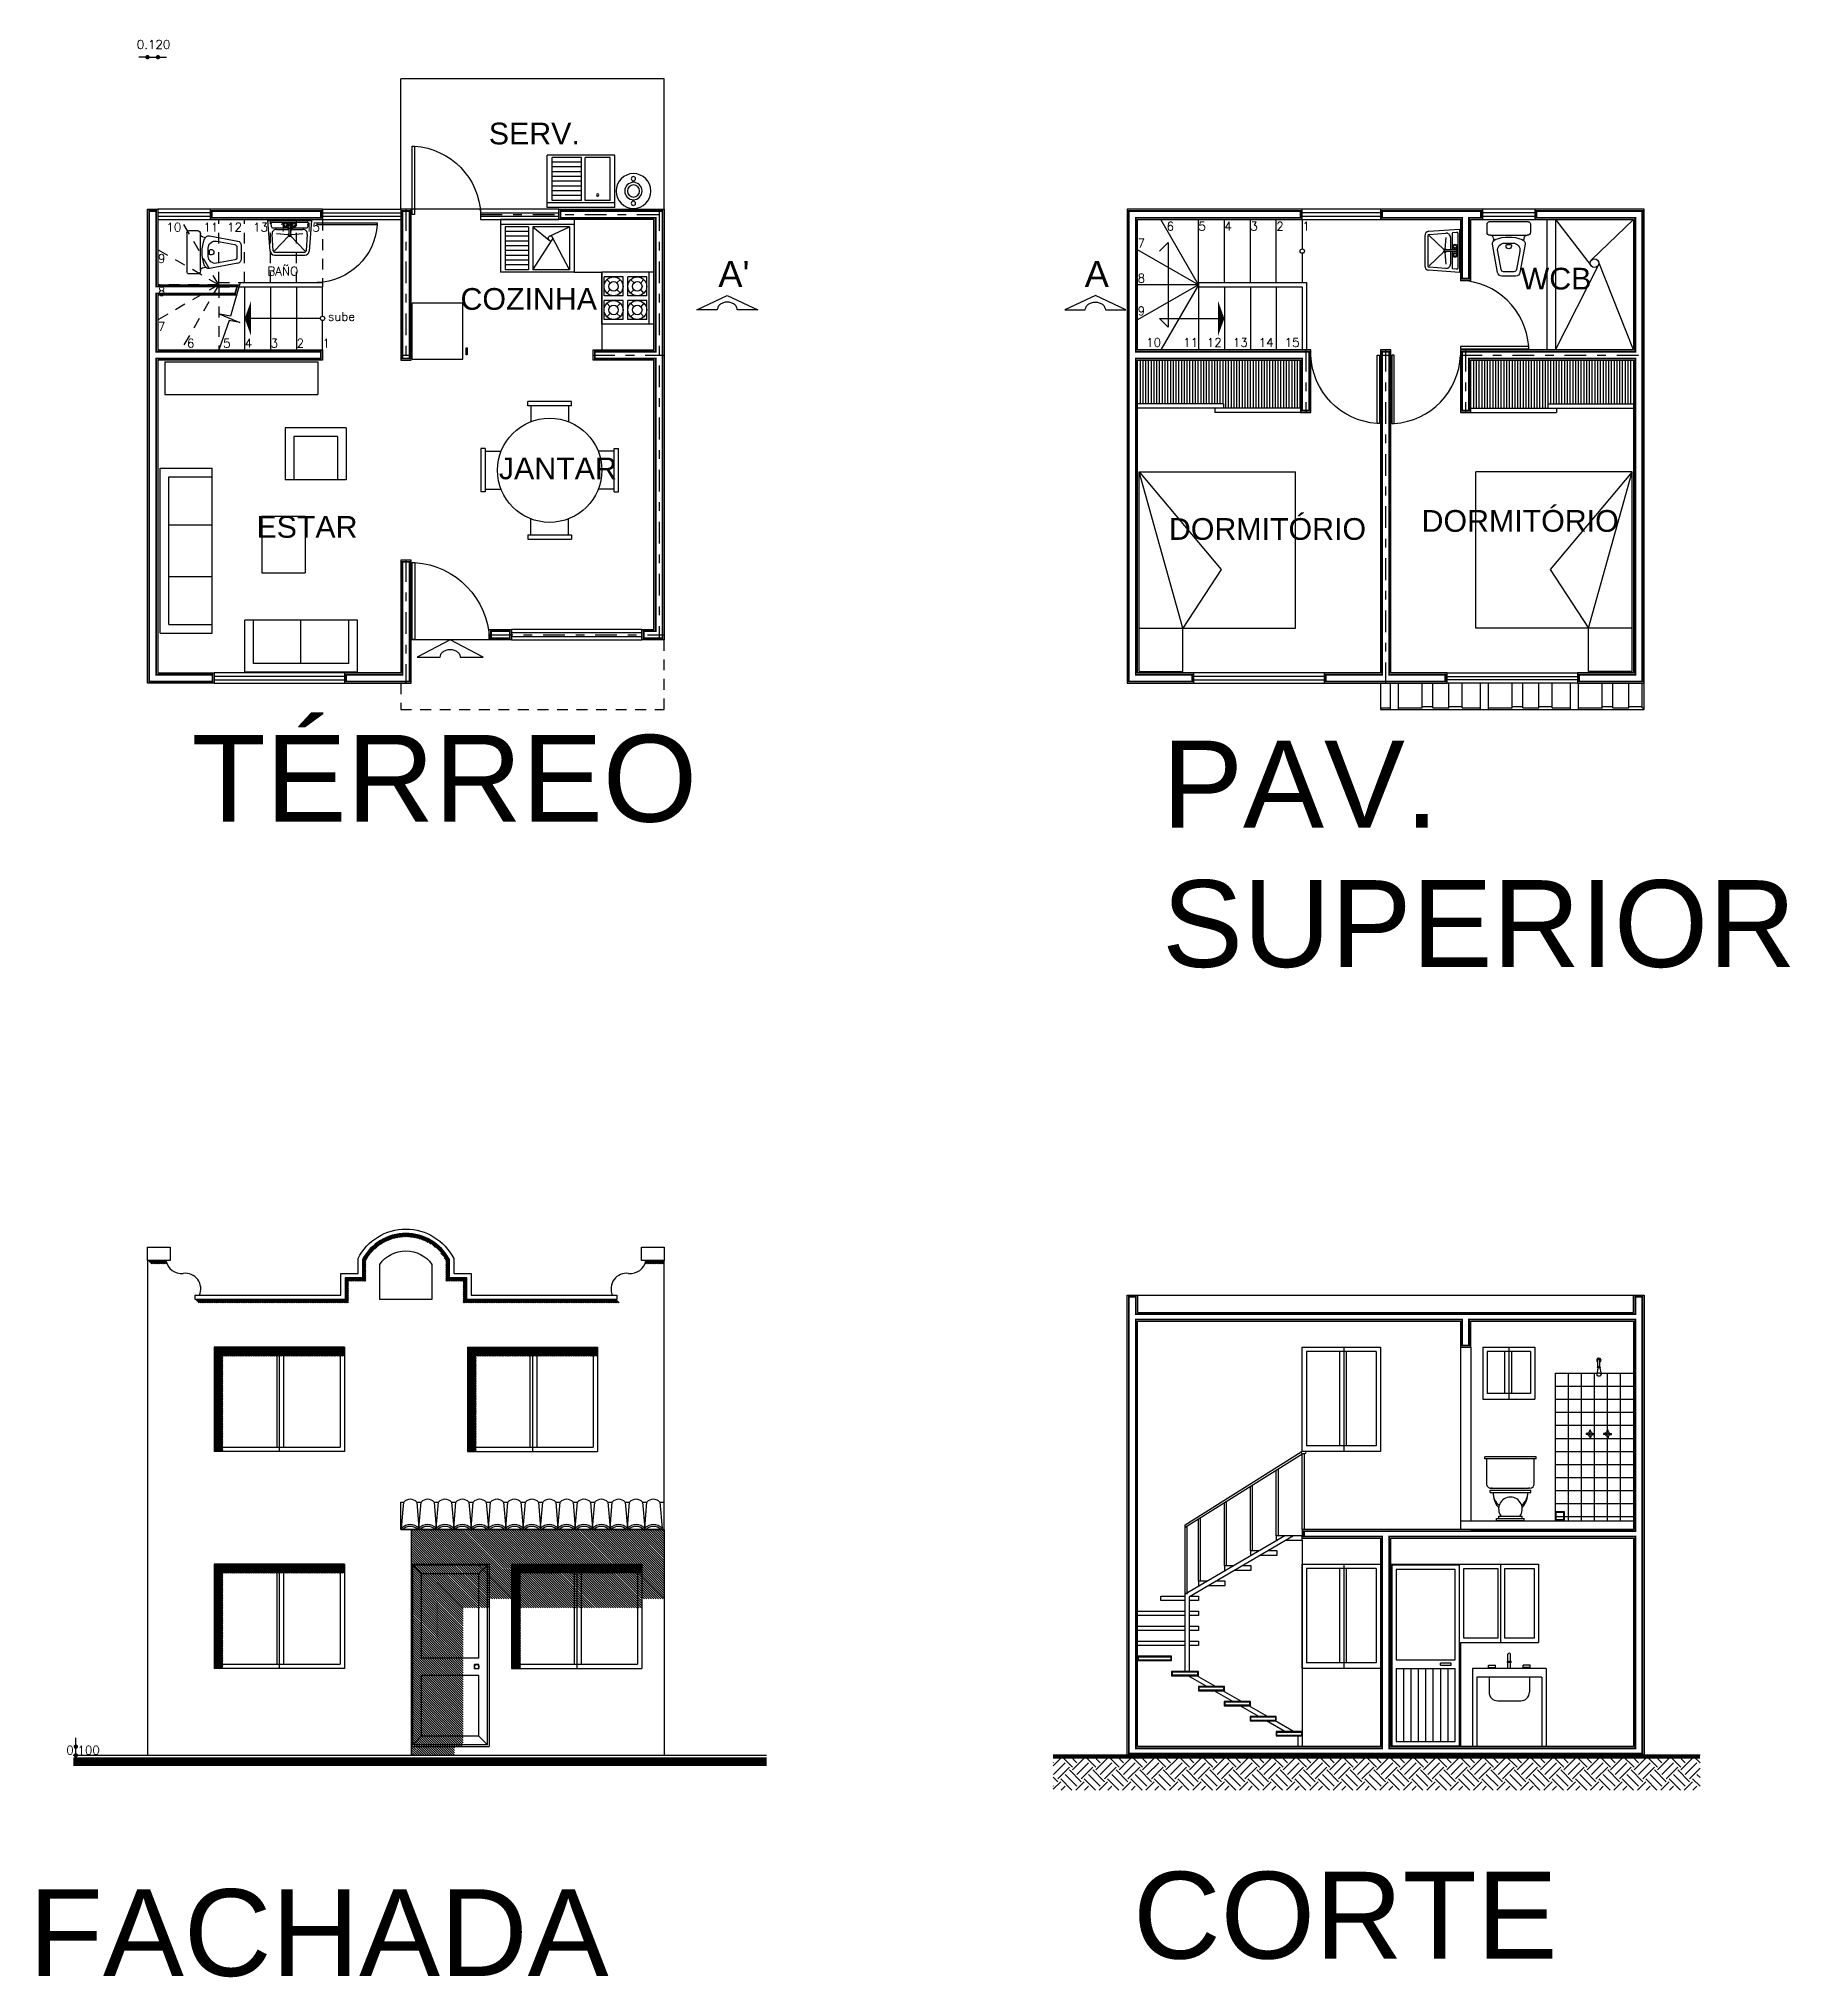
# Model space of a CAD drawing. Extents: x 178.2 to 198.4, y 129 to 151.4.
import ezdxf
from ezdxf.enums import TextEntityAlignment as Align

# ---------------------------------------------------------------- set-up
doc = ezdxf.new("R2010")
doc.units = 0
doc.header["$PDMODE"] = 34
doc.header["$PDSIZE"] = 0.1
doc.linetypes.add('DASHDOT2', pattern=[0.5, 0.25, -0.125, 0, -0.125])
doc.linetypes.add('HIDDEN2', pattern=[0.1875, 0.125, -0.0625])
doc.layers.get('0').update_dxf_attribs({"linetype": 'CONTINUOUS'})
doc.layers.get('DEFPOINTS').update_dxf_attribs({"linetype": 'CONTINUOUS'})
for name, color, linetype in [('AMB', 4, 'CONTINUOUS'), ('DIM', 250, 'CONTINUOUS'), ('EJES', 2, 'CONTINUOUS'), ('MUEBLES', 1, 'CONTINUOUS'), ('MUROS', 40, 'CONTINUOUS'), ('SOMBRA', 251, 'CONTINUOUS'), ('TEXTOS', 250, 'CONTINUOUS'), ('VOLADOS', 4, 'HIDDEN2')]:
    doc.layers.add(name, color=color, linetype=linetype)
doc.styles.add('1', font='swissel.ttf')
doc.styles.add('2', font='arial.ttf')
doc.styles.add('ROMAND', font='ROMAND.shx')
doc.styles.add('ROMANS', font='romans')
doc.dimstyles.get("Standard").update_dxf_attribs({"dimtxt": 0.18, "dimasz": 0.18, "dimexe": 0.18, "dimexo": 0.0625, "dimgap": 0.09, "dimtad": 0, "dimtih": 1, "dimtoh": 1, "dimdec": 4, "dimzin": 0, "dimdsep": 46, "dimtxsty": 'Standard', "dimcen": 0.09, "dimadec": 0, "dimazin": 0, "dimtfac": 1, "dimtdec": 4, "dimtofl": 0, "dimtmove": 0, "dimatfit": 3, "dimfxl": 1, "dimtolj": 1, "dimtzin": 0, "dimarcsym": 0})

msp = doc.modelspace()

# ---------------------------------------------------------------- texts
at = {"style": '2'}
for s, height, p in [('SERV.', 0.25, (183.3824, 150.1545)), ('WCB', 0.25, (195.2613, 148.4835)), ('COZINHA', 0.25, (183.0567, 148.2495)), ('JANTAR', 0.25, (183.4987, 146.298)), ('DORMITÓRIO', 0.25, (194.1207, 145.6932)), ('ESTAR', 0.25, (180.7066, 145.6243)), ('DORMITÓRIO', 0.25, (191.2122, 145.6003)), ('TÉRREO', 1, (179.9604, 142.354)), ('PAV.', 1, (191.1339, 142.2872)), ('SUPERIOR', 1, (191.1339, 140.6808)), ('CORTE', 1, (190.7993, 129.2607)), ('FACHADA', 1, (178.087, 129.0603))]:
    msp.add_text(s, height=height, dxfattribs=at).set_placement(p)
at = {"layer": 'TEXTOS', "style": 'ROMANS'}
for s, p in [('6', (191.1855, 149.1612)), ('5', (191.5522, 149.1612)), ('4', (191.851, 149.1612)), ('3', (192.1497, 149.1612)), ('2', (192.4485, 149.1612)), ('1', (192.7472, 149.1612)), ('7', (190.8522, 148.9678)), ('8', (190.8522, 148.5637)), ('9', (190.8522, 148.186)), ('sube', (181.5299, 148.1228)), ('5', (180.3238, 147.8143)), ('4', (180.5717, 147.8143)), ('3', (180.8705, 147.8143)), ('2', (181.1692, 147.8143)), ('1', (181.468, 147.8143)), ('10', (190.9501, 147.8236)), ('11', (191.3765, 147.8236)), ('12', (191.6487, 147.8236)), ('13', (191.9475, 147.8236)), ('14', (192.2462, 147.8236)), ('15', (192.545, 147.8236))]:
    msp.add_text(s, height=0.1, dxfattribs=at).set_placement(p)
at = {"layer": 'TEXTOS', "style": 'ROMAND'}
msp.add_text('BAÑO', height=0.1, dxfattribs=at).set_placement((181.0111, 148.6449), align=Align.CENTER)
at = {"layer": 'TEXTOS', "linetype": 'Continuous', "style": '1'}
for s, p in [("A'", (186.0244, 148.5116)), ('A', (190.2424, 148.5116))]:
    msp.add_text(s, height=0.3, dxfattribs=at).set_placement(p)
at = {"layer": 'VOLADOS', "style": 'ROMANS'}
for s, p in [('10', (179.6709, 149.1519)), ('11', (180.0972, 149.1519)), ('12', (180.3695, 149.1519)), ('13', (180.6682, 149.1519)), ('14', (180.967, 149.1519)), ('15', (181.2657, 149.1519)), ('9', (179.573, 148.7895)), ('8', (179.573, 148.4118)), ('7', (179.573, 148.0077)), ('6', (179.9062, 147.8143))]:
    msp.add_text(s, height=0.1, dxfattribs=at).set_placement(p)

# ---------------------------------------------------------------- blocks, each defined once
blk = doc.blocks.new('PUER01PL')
at = {"layer": 'MUEBLES', "linetype": 'ByBlock'}
blk.add_lwpolyline([(0.89, 0), (0.89, 0.888), (0.859, 0.888), (0.859, 0)], close=True, dxfattribs=at)
blk.add_arc((0.92, -0.031), 0.921, 93.8226, 178.0898, dxfattribs=at)
blk = doc.blocks.new('MUBA02PL')
at = {"color": 0, "linetype": 'ByBlock'}
for p, q in [((0.025, -0.225), (0.025, 0.225)), ((0.145, 0.25), (0.05, 0.25)), ((0.18, 0.212), (0.18, 0.215)), ((0.18, 0.212), (0.18, -0.212)), ((0.208, 0.178), (0.238, 0.171)), ((0.609, 0.128), (0.284, 0.187)), ((0.65, -0.079), (0.65, 0.079)), ((0.18, -0.215), (0.18, -0.212)), ((0.208, -0.178), (0.238, -0.171)), ((0.284, -0.187), (0.609, -0.128)), ((0.05, -0.25), (0.145, -0.25))]:
    blk.add_line(p, q, dxfattribs=at)
for points in [[(0.575, 0.089), (0.365, 0.127, 0.467538), (0.27, 0.048), (0.27, -0.048, 0.467538), (0.365, -0.127), (0.575, -0.089, 0.362827), (0.6, -0.059), (0.6, 0.059, 0.362827)], [(0.285, -0.025, 2), (0.285, 0.025)]]:
    blk.add_lwpolyline(points, format="xyb", close=True, dxfattribs=at)
for centre, radius, start, end in [((0.05, 0.225), 0.025, 90, 180), ((0.145, 0.215), 0.035, 0, 90), ((0.215, 0.212), 0.035, 180, 257.3856), ((0.641, 0), 0.441, 159.3632, 200.6368), ((0.276, 0.138), 0.05, 79.7685, 159.3632), ((0.6, 0.079), 0.05, 0, 79.7685), ((0.145, -0.215), 0.035, 270, 0), ((0.215, -0.212), 0.035, 102.6144, 180), ((0.276, -0.138), 0.05, 200.6368, 280.2315), ((0.6, -0.079), 0.05, 280.2315, 0), ((0.05, -0.225), 0.025, 180, 270)]:
    blk.add_arc(centre, radius, start, end, dxfattribs=at)
blk = doc.blocks.new('FREG85')
at = {"layer": 'MUEBLES', "linetype": 'ByBlock'}
for p, q in [((-0.425, 0), (0.425, 0)), ((-0.425, 0), (-0.425, -0.604)), ((0.425, 0), (0.425, -0.604)), ((-0.425, -0.055), (0.425, -0.055)), ((-0.37, -0.082), (0.054, -0.082)), ((-0.37, -0.082), (-0.37, -0.577)), ((-0.139, -0.192), (-0.37, -0.082)), ((-0.37, -0.577), (-0.174, -0.204)), ((0.054, -0.082), (-0.134, -0.237)), ((0.054, -0.082), (0.054, -0.577)), ((0.104, -0.082), (0.104, -0.577)), ((0.104, -0.082), (0.37, -0.082)), ((0.104, -0.137), (0.37, -0.137)), ((0.104, -0.192), (0.37, -0.192)), ((0.37, -0.082), (0.37, -0.577)), ((0.054, -0.577), (-0.172, -0.231)), ((0.104, -0.247), (0.37, -0.247)), ((0.104, -0.302), (0.37, -0.302)), ((0.104, -0.357), (0.37, -0.357)), ((0.104, -0.412), (0.37, -0.412)), ((-0.425, -0.604), (0.425, -0.604)), ((-0.37, -0.577), (0.054, -0.577)), ((0.104, -0.467), (0.37, -0.467)), ((0.104, -0.522), (0.37, -0.522)), ((0.104, -0.577), (0.37, -0.577))]:
    blk.add_line(p, q, dxfattribs=at)
blk.add_circle((-0.15, -0.216), 0.0265, dxfattribs=at)
blk = doc.blocks.new('SER06PLA')
at = {"color": 0, "linetype": 'ByBlock'}
for p, q in [((0.389, -0.02), (-0.389, -0.02)), ((-0.389, -0.02), (-0.389, -0.624)), ((0.389, -0.075), (-0.389, -0.075)), ((-0.334, -0.102), (-0.334, -0.597)), ((0.005, -0.102), (-0.334, -0.102)), ((0.005, -0.157), (-0.334, -0.157)), ((0.005, -0.212), (-0.334, -0.212)), ((0.005, -0.102), (0.005, -0.597)), ((0.334, -0.102), (0.048, -0.102)), ((0.048, -0.102), (0.048, -0.597)), ((0.334, -0.102), (0.334, -0.597)), ((0.389, -0.02), (0.389, -0.624)), ((0.005, -0.267), (-0.334, -0.267)), ((0.005, -0.322), (-0.334, -0.322)), ((0.005, -0.377), (-0.334, -0.377)), ((0.005, -0.432), (-0.334, -0.432)), ((0.389, -0.624), (-0.389, -0.624)), ((0.005, -0.487), (-0.334, -0.487)), ((0.005, -0.542), (-0.334, -0.542)), ((0.005, -0.597), (-0.334, -0.597)), ((0.334, -0.597), (0.048, -0.597))]:
    blk.add_line(p, q, dxfattribs=at)
blk.add_circle((0.191, -0.164), 0.015, dxfattribs=at)
blk = doc.blocks.new('SER05PLA')
at = {"color": 0, "linetype": 'ByBlock'}
for centre, radius in [((0, 0), 0.2), ((-0.141, 0), 0.025), ((0, 0), 0.1), ((0, 0), 0.07), ((0.141, 0), 0.025)]:
    blk.add_circle(centre, radius, dxfattribs=at)
blk = doc.blocks.new('MUKO01PL')
at = {"color": 0, "linetype": 'ByBlock'}
for p, q in [((0.3, 0), (-0.3, 0)), ((-0.3, 0), (-0.3, -0.6)), ((0.3, 0), (0.3, -0.6)), ((0.3, -0.055), (-0.3, -0.055)), ((-0.027, -0.082), (-0.245, -0.082)), ((-0.245, -0.082), (-0.245, -0.3)), ((-0.214, -0.114), (-0.175, -0.152)), ((-0.059, -0.114), (-0.098, -0.152)), ((-0.027, -0.082), (-0.027, -0.3)), ((0.027, -0.082), (0.027, -0.3)), ((0.245, -0.082), (0.027, -0.082)), ((0.059, -0.114), (0.098, -0.152)), ((0.214, -0.114), (0.175, -0.152)), ((0.245, -0.082), (0.245, -0.3)), ((-0.027, -0.3), (-0.245, -0.3)), ((-0.245, -0.355), (-0.245, -0.573)), ((-0.027, -0.355), (-0.245, -0.355)), ((-0.175, -0.229), (-0.214, -0.268)), ((-0.214, -0.386), (-0.175, -0.425)), ((-0.098, -0.229), (-0.059, -0.268)), ((-0.059, -0.386), (-0.098, -0.425)), ((-0.027, -0.355), (-0.027, -0.573)), ((0.245, -0.3), (0.027, -0.3)), ((0.027, -0.355), (0.027, -0.573)), ((0.245, -0.355), (0.027, -0.355)), ((0.098, -0.229), (0.059, -0.268)), ((0.059, -0.386), (0.098, -0.425)), ((0.175, -0.229), (0.214, -0.268)), ((0.214, -0.386), (0.175, -0.425)), ((0.245, -0.355), (0.245, -0.573)), ((0.3, -0.6), (-0.3, -0.6)), ((-0.027, -0.573), (-0.245, -0.573)), ((-0.175, -0.502), (-0.214, -0.541)), ((-0.098, -0.502), (-0.059, -0.541)), ((0.245, -0.573), (0.027, -0.573)), ((0.098, -0.502), (0.059, -0.541)), ((0.175, -0.502), (0.214, -0.541))]:
    blk.add_line(p, q, dxfattribs=at)
for centre, radius in [((-0.136, -0.191), 0.109), ((-0.136, -0.191), 0.0545), ((0.136, -0.191), 0.109), ((0.136, -0.191), 0.0545), ((-0.136, -0.464), 0.109), ((-0.136, -0.464), 0.0545), ((0.136, -0.464), 0.109), ((0.136, -0.464), 0.0545)]:
    blk.add_circle(centre, radius, dxfattribs=at)
blk = doc.blocks.new('_DOT')
at = {"color": 0, "linetype": 'ByBlock'}
blk.add_line((-0.5, 0), (-1, 0), dxfattribs=at)
at = {"color": 0, "linetype": 'ByBlock', "const_width": 0.5}
blk.add_lwpolyline([(-0.25, 0, 1), (0.25, 0, 1)], format="xyb", close=True, dxfattribs=at)
blk = doc.blocks.new('*D7')
at = {"color": 0, "linetype": 'ByBlock'}
for p, q in [((179.403, 151.159), (179.353, 151.159)), ((179.453, 151.159), (179.573, 151.159)), ((179.453, 151.159), (179.573, 151.159)), ((179.623, 151.159), (179.673, 151.159))]:
    blk.add_line(p, q, dxfattribs=at)
at = {"layer": 'DEFPOINTS', "color": 0, "linetype": 'ByBlock'}
for p in [(179.573, 151.159), (179.573, 144.068), (179.453, 143.948)]:
    blk.add_point(p, dxfattribs=at)
at = {"color": 0, "linetype": 'ByBlock', "xscale": 0.05, "yscale": 0.05, "zscale": 0.05}
blk.add_blockref('_DOT', (179.453, 151.159), dxfattribs=at)
at = {"color": 0, "linetype": 'ByBlock', "xscale": 0.05, "yscale": 0.05, "zscale": 0.05, "rotation": 180}
blk.add_blockref('_DOT', (179.573, 151.159), dxfattribs=at)
at = {"linetype": 'ByBlock', "insert": (179.523, 151.305), "char_height": 0.1, "attachment_point": 5, "style": 'ROMANS'}
blk.add_mtext('\\A1;0.120', dxfattribs=at)
blk = doc.blocks.new('*D8')
at = {"color": 0, "linetype": 'ByBlock'}
for p, q in [((178.628, 134.316), (178.628, 134.366)), ((178.628, 134.166), (178.628, 134.266)), ((178.628, 134.166), (178.628, 134.266)), ((178.628, 134.116), (178.628, 134.066))]:
    blk.add_line(p, q, dxfattribs=at)
at = {"layer": 'DEFPOINTS', "color": 0, "linetype": 'ByBlock'}
for p in [(178.628, 134.266), (182.488, 134.266), (179.453, 134.166)]:
    blk.add_point(p, dxfattribs=at)
at = {"color": 0, "linetype": 'ByBlock', "xscale": 0.05, "yscale": 0.05, "zscale": 0.05}
for p, rotation in [((178.628, 134.266), 270), ((178.628, 134.166), 90)]:
    blk.add_blockref('_DOT', p, dxfattribs=dict(at, rotation=rotation))
at = {"linetype": 'ByBlock', "insert": (178.711, 134.224), "char_height": 0.1, "attachment_point": 5, "style": 'ROMANS'}
blk.add_mtext('\\A1;0.100', dxfattribs=at)

# ---------------------------------------------------------------- dimensions: what is measured, and where the dimension line sits
at = {"layer": 'DIM'}
dim = msp.add_linear_dim(base=(179.573, 151.1592), p1=(179.453, 143.9477), p2=(179.573, 144.0677), dimstyle='Standard', override={"dimtxt": 0.1, "dimasz": 0.05, "dimexe": 1.25, "dimexo": 0.625, "dimgap": 0.05, "dimtad": 1, "dimdec": 3, "dimzin": 1, "dimtxsty": 'ROMANS', "dimblk1": 'DOT', "dimblk2": 'DOT', "dimsah": 1, "dimcen": 2.5, "dimse1": 1, "dimse2": 1, "dimclrt": 256, "dimtofl": 1, "dimtmove": 1}, dxfattribs=at)
dim.commit()
dim.dimension.update_dxf_attribs({"geometry": '*D7', "text_midpoint": (179.5231, 151.3053), "dimtype": 160})
dim = msp.add_linear_dim(base=(178.6281, 131.7023), p1=(179.453, 131.6023), p2=(182.488, 131.7023), angle=90, dimstyle='Standard', override={"dimtxt": 0.1, "dimasz": 0.05, "dimexe": 1.25, "dimexo": 0.625, "dimgap": 0.05, "dimtad": 1, "dimdec": 3, "dimzin": 1, "dimtxsty": 'ROMANS', "dimblk1": 'DOT', "dimblk2": 'DOT', "dimsah": 1, "dimcen": 2.5, "dimse1": 1, "dimse2": 1, "dimclrt": 256, "dimtofl": 1, "dimtmove": 1}, dxfattribs=at)
dim.commit()
dim.dimension.update_dxf_attribs({"geometry": '*D8', "text_midpoint": (178.711, 131.6606), "dimtype": 160, "insert": (0, -2.5638)})

# ---------------------------------------------------------------- hatches: boundary and pattern name
at = {"layer": 'AMB'}
h = msp.add_hatch(dxfattribs=at)
h.set_pattern_fill('AR-RSHKE', color=256, scale=0.0012, style=0)
h.set_pattern_definition([(0, (-64.8292, -59.69836), (0.77724, 0.36576), [0.18288, -0.1524, 0.21336, -0.09144, 0.27432, -0.12192]), (0, (-64.64632, -59.68312), (0.77724, 0.36576), [0.1524, -0.57912, 0.12192, -0.18288]), (0, (-64.28056, -59.72122), (0.77724, 0.36576), [0.09144, -0.94488]), (90, (-64.8292, -59.69836), (-0.25908, 0.36576), [0.35052, -1.11252]), (90, (-64.64632, -59.69836), (-0.25908, 0.36576), [0.3429, -1.12014]), (90, (-64.49392, -59.69836), (-0.25908, 0.36576), [0.32004, -1.143]), (90, (-64.28056, -59.72122), (-0.25908, 0.36576), [0.35052, -1.11252]), (90, (-64.18912, -59.72122), (-0.25908, 0.36576), [0.35052, -1.11252]), (90, (-63.9148, -59.69836), (-0.25908, 0.36576), [0.33528, -1.12776])])
h.paths.add_polyline_path([(196.6822, 143.6477), (196.6822, 143.9477), (193.6472, 143.9477), (193.6472, 143.6477)])
h = msp.add_hatch(dxfattribs=at)
h.set_pattern_fill('EARTH', color=256, scale=0.03, angle=45, style=0)
h.set_pattern_definition([(45, (0, -2.56383), (0, 0.26940768), [0.1905, -0.1905]), (45, (-0.05051, -2.51331), (0, 0.26940768), [0.1905, -0.1905]), (45, (-0.10103, -2.4628), (0, 0.26940768), [0.1905, -0.1905]), (135, (-0.10103, -2.42912), (-0.26940768, 0), [0.1905, -0.1905]), (135, (-0.05051, -2.3786), (-0.26940768, 0), [0.1905, -0.1905]), (135, (1e-17, -2.3281), (-0.26940768, 0), [0.1905, -0.1905])])
h.paths.add_polyline_path([(197.3274, 131.6023), (189.8792, 131.6023), (189.8792, 131.2023), (197.3274, 131.2023)])
at = {"layer": 'MUEBLES'}
h = msp.add_hatch(dxfattribs=at)
h.set_pattern_fill('ANSI31', color=256, scale=0.01, angle=225, style=0)
h.set_pattern_definition([(270, (-60.86252, -64.766262), (0.03175, -7e-18), [])])
h.paths.add_polyline_path([(190.8522, 147.6677), (190.8522, 147.1677), (191.8397, 147.1677), (191.8397, 147.1177), (192.7272, 147.1177), (192.7272, 147.6677)])
h = msp.add_hatch(dxfattribs=at)
h.set_pattern_fill('ANSI31', color=256, scale=0.01, angle=225, style=0)
h.set_pattern_definition([(270, (448.27693, -64.766262), (-0.03175, -7e-18), [])])
h.paths.add_polyline_path([(196.5622, 147.6677), (196.5622, 147.1677), (195.5747, 147.1677), (195.5747, 147.1177), (194.6872, 147.1177), (194.6872, 147.6677)])
at = {"layer": 'SOMBRA'}
h = msp.add_hatch(dxfattribs=at)
h.set_pattern_fill('ANSI31', color=256, scale=0.003, angle=90, style=0)
h.set_pattern_definition([(135, (0, -2.763825), (-0.0067351921, -0.0067351921), [])])
h.paths.add_polyline_path([(179.6772, 137.2623, -0.0580716), (179.666, 137.3023), (179.453, 137.3023), (179.493, 137.2623)])
h.paths.add_polyline_path([(181.768, 136.8123), (181.768, 137.0623), (181.968, 137.0623), (181.968, 137.302, -0.5873802), (182.888, 137.302), (182.888, 137.0623), (183.088, 137.0623), (183.088, 136.8123), (184.8945, 136.8123), (184.8545, 136.8523), (183.128, 136.8523), (183.128, 137.1023), (182.928, 137.1023), (182.928, 137.3122, 0.6), (181.928, 137.3122), (181.928, 137.1023), (181.728, 137.1023), (181.728, 136.8523), (180.0014, 136.8523), (180.0414, 136.8123)])
h.paths.add_polyline_path([(185.1899, 137.3023, -0.0558372), (185.1793, 137.2638), (185.1808, 137.2623), (185.403, 137.2623), (185.403, 137.3023)])
h = msp.add_hatch(dxfattribs=at)
h.set_pattern_fill('ANSI31', color=256, scale=0.075, angle=90, style=0)
h.set_pattern_definition([(135, (-357.963384, -342.496172), (-0.00662912607, -0.00662912607), [])])
h.paths.add_polyline_path([(181.7205, 136.3003), (180.2205, 136.3003), (180.2205, 135.1023), (180.3205, 135.1023), (180.3205, 136.2003), (181.7205, 136.2003)])
h = msp.add_hatch(dxfattribs=at)
h.set_pattern_fill('ANSI31', color=256, scale=0.075, angle=90, style=0)
h.set_pattern_definition([(135, (-355.048384, -342.496172), (-0.00662912607, -0.00662912607), [])])
h.paths.add_polyline_path([(184.6355, 136.3003), (183.1355, 136.3003), (183.1355, 135.1023), (183.2355, 135.1023), (183.2355, 136.2003), (184.6355, 136.2003)])
h = msp.add_hatch(dxfattribs=at)
h.set_pattern_fill('ANSI31', color=256, scale=0.006, angle=90, style=0)
h.set_pattern_definition([(135, (0.572524, -2.563825), (-0.0134703842, -0.0134703842), [])])
h.paths.add_polyline_path([(183.388, 133.8023), (182.488, 133.8023), (182.488, 131.7023), (183.088, 131.7023), (183.088, 133.3023), (183.388, 133.3023), (183.388, 133.4023)])
h.paths.add_polyline_path([(183.6455, 133.8023), (185.1455, 133.8023), (185.1455, 133.4023), (185.403, 133.4023), (185.403, 134.2023), (182.488, 134.2023), (182.488, 133.8023), (183.388, 133.8023), (183.388, 133.4023), (183.6455, 133.4023)])
h.paths.add_polyline_path([(185.1455, 133.8023), (183.6455, 133.8023), (183.6455, 133.3023), (185.1455, 133.3023), (185.1455, 133.4023)])
h.paths.add_polyline_path([(182.988, 131.7023), (182.488, 131.7023), (182.488, 131.6023), (182.988, 131.6023)])
h = msp.add_hatch(dxfattribs=at)
h.set_pattern_fill('ANSI31', color=256, scale=0.075, angle=90, style=0)
h.set_pattern_definition([(135, (-357.963384, -344.996172), (-0.00662912607, -0.00662912607), [])])
h.paths.add_polyline_path([(181.7205, 133.8003), (180.2205, 133.8003), (180.2205, 132.6023), (180.3205, 132.6023), (180.3205, 133.7003), (181.7205, 133.7003)])
h = msp.add_hatch(dxfattribs=at)
h.set_pattern_fill('ANSI31', color=256, scale=0.075, angle=90, style=0)
h.set_pattern_definition([(135, (-354.538384, -344.996172), (-0.00662912607, -0.00662912607), [])])
h.paths.add_polyline_path([(185.1455, 133.8003), (183.6455, 133.8003), (183.6455, 132.6023), (183.7455, 132.6023), (183.7455, 133.7003), (185.1455, 133.7003)])

# ---------------------------------------------------------------- linework, layer by layer
at = {"layer": 'AMB'}
for p, q in [((195.6622, 136.0023), (196.1397, 136.0023)), ((195.6622, 134.3023), (195.6622, 136.0023)), ((195.8122, 134.3023), (195.8122, 136.0023)), ((195.9622, 134.3023), (195.9622, 136.0023)), ((196.1122, 134.3023), (196.1122, 136.0023)), ((196.1847, 136.0023), (196.5622, 136.0023)), ((196.2622, 135.3473), (196.2622, 136.0023)), ((196.4122, 134.3023), (196.4122, 136.0023)), ((195.6622, 135.8523), (196.5622, 135.8523)), ((195.6622, 135.7023), (196.5622, 135.7023)), ((195.6622, 135.5523), (196.5622, 135.5523)), ((195.6622, 135.4023), (196.5622, 135.4023)), ((195.6622, 135.2523), (196.5622, 135.2523)), ((195.6622, 135.1023), (196.5622, 135.1023)), ((196.2622, 134.3023), (196.2622, 135.2573)), ((195.6622, 134.9523), (196.5622, 134.9523)), ((195.6622, 134.8023), (196.5622, 134.8023)), ((195.6622, 134.6523), (196.5622, 134.6523)), ((195.6622, 134.5023), (196.5622, 134.5023)), ((195.6622, 134.3523), (196.5622, 134.3523))]:
    msp.add_line(p, q, dxfattribs=at)
at = {"layer": 'EJES', "linetype": 'DASHDOT2'}
for p, q in [((182.428, 149.4077), (182.428, 147.6677)), ((185.343, 149.4077), (185.343, 144.4477)), ((183.288, 149.3477), (185.403, 149.3477)), ((182.368, 147.7277), (182.488, 147.7277)), ((184.583, 147.7277), (185.403, 147.7277)), ((192.7872, 147.7877), (192.7872, 147.0677)), ((193.6472, 147.7277), (193.7672, 147.7277)), ((193.7072, 147.7877), (193.7072, 143.9477)), ((194.5672, 147.7277), (196.6822, 147.7277)), ((194.6272, 147.7877), (194.6272, 147.0677)), ((182.428, 145.3677), (182.428, 143.9477)), ((183.408, 144.5077), (185.403, 144.5077))]:
    msp.add_line(p, q, dxfattribs=at)
at = {"layer": 'MUEBLES'}
for p, q in [((180.8666, 148.9255), (180.8401, 149.2793)), ((180.8401, 149.2793), (181.3401, 149.2793)), ((180.8808, 149.2035), (180.8775, 149.2485)), ((180.8874, 149.2593), (181.2927, 149.2593)), ((180.8908, 149.1943), (181.0801, 149.1943)), ((180.9369, 149.1743), (181.0801, 149.1743)), ((181.1307, 149.2526), (181.0494, 149.2526)), ((181.0801, 149.2022), (181.0511, 149.2022)), ((181.0801, 149.2526), (181.0801, 149.1124)), ((181.1001, 149.2526), (181.1001, 149.1124)), ((181.129, 149.2022), (181.1001, 149.2022)), ((181.1001, 149.1943), (181.2893, 149.1943)), ((181.1001, 149.1743), (181.2432, 149.1743)), ((181.3027, 149.2485), (181.2993, 149.2035)), ((181.3401, 149.2793), (181.3135, 148.9255)), ((191.5522, 148.5377), (191.1192, 149.2877)), ((191.5522, 148.5627), (191.5522, 149.2877)), ((191.851, 148.5627), (191.851, 149.2877)), ((192.1497, 148.5627), (192.1497, 149.2877)), ((192.4485, 148.5627), (192.4485, 149.2877)), ((192.7472, 149.2877), (192.7472, 148.9502)), ((194.2045, 149.1536), (194.5582, 149.1801)), ((194.2071, 149.1186), (194.3995, 149.1331)), ((194.4825, 149.1393), (194.5275, 149.1427)), ((194.5382, 149.1327), (194.5382, 148.7275)), ((194.5582, 149.1801), (194.5582, 148.6801)), ((180.9015, 148.9281), (180.8871, 149.1205)), ((180.9165, 148.9293), (181.0767, 149.0983)), ((180.9165, 148.9143), (181.2637, 148.9143)), ((181.0707, 149.1139), (180.9369, 149.1243)), ((181.1034, 149.0983), (181.2637, 148.9293)), ((181.2432, 149.1243), (181.1094, 149.1139)), ((181.2931, 149.1205), (181.2786, 148.9281)), ((191.5522, 148.5377), (190.8522, 148.9419)), ((194.1582, 149.1037), (194.1582, 148.7565)), ((194.1932, 149.1037), (194.1932, 148.7565)), ((194.2082, 149.1037), (194.3772, 148.9434)), ((194.3772, 148.9167), (194.2082, 148.7565)), ((194.5316, 148.9401), (194.3913, 148.9401)), ((194.5316, 148.9201), (194.3913, 148.9201)), ((194.3928, 148.9494), (194.4032, 149.0832)), ((194.4032, 148.7769), (194.3928, 148.9107)), ((194.4532, 149.0832), (194.4532, 148.9401)), ((194.4532, 148.9201), (194.4532, 148.7769)), ((194.4732, 149.1293), (194.4732, 148.9401)), ((194.4732, 148.9201), (194.4732, 148.7308)), ((194.4811, 148.9401), (194.4811, 148.969)), ((194.4811, 148.8912), (194.4811, 148.9201)), ((194.5316, 148.8894), (194.5316, 148.9708)), ((180.9165, 148.8793), (181.2637, 148.8793)), ((184.3665, 148.6835), (184.683, 148.6835)), ((184.683, 148.6835), (184.683, 147.7877)), ((192.7472, 148.9002), (192.7472, 148.5627)), ((194.5582, 148.6801), (194.2045, 148.7066)), ((194.3995, 148.7271), (194.2071, 148.7415)), ((194.5275, 148.7175), (194.4825, 148.7209)), ((180.5044, 148.5127), (181.468, 148.5127)), ((180.5186, 148.5627), (181.468, 148.5627)), ((180.5717, 148.5127), (180.5717, 147.7877)), ((180.8705, 148.5127), (180.8705, 147.7877)), ((181.1692, 148.5127), (181.1692, 147.7877)), ((181.468, 148.5627), (181.468, 148.5127)), ((181.468, 148.1752), (181.468, 148.5127)), ((191.5522, 148.5377), (190.8522, 148.1336)), ((191.5522, 148.5377), (190.8522, 148.5377)), ((191.5522, 148.5377), (191.1192, 147.7877)), ((191.5522, 148.5627), (192.7972, 148.5627)), ((191.5522, 148.5627), (191.5522, 148.5127)), ((191.5522, 148.5127), (192.7472, 148.5127)), ((191.5522, 148.5127), (191.5522, 147.7877)), ((191.851, 148.5127), (191.851, 147.7877)), ((192.1497, 148.5127), (192.1497, 147.7877)), ((192.4485, 148.5127), (192.4485, 147.7877)), ((192.7472, 148.5127), (192.7472, 147.7877)), ((192.7972, 148.5627), (192.7972, 147.7877)), ((183.0847, 148.3276), (182.5, 148.3276)), ((182.5, 147.6811), (182.5, 148.3276)), ((183.0847, 147.6811), (183.0847, 148.3276)), ((181.468, 147.7877), (181.468, 148.1252)), ((183.1228, 147.8132), (183.1331, 147.8132)), ((183.1228, 147.7307), (183.1228, 147.8132)), ((183.1331, 147.8132), (183.1331, 147.7307)), ((179.6539, 147.6522), (181.4152, 147.6522)), ((179.6539, 147.6522), (179.6539, 147.2727)), ((181.4152, 147.6522), (181.4152, 147.2727)), ((182.5, 147.6811), (183.0847, 147.6811)), ((183.1331, 147.7307), (183.1228, 147.7307)), ((179.6539, 147.2727), (181.4152, 147.2727)), ((184.333, 147.1949), (183.833, 147.1949)), ((183.833, 147.1449), (183.833, 147.1949)), ((184.333, 147.1449), (183.833, 147.1449)), ((183.8646, 147.1449), (183.8646, 146.9603)), ((184.3014, 147.1449), (184.3014, 146.9603)), ((184.333, 147.1449), (184.333, 147.1949)), ((191.8397, 147.1677), (190.8522, 147.1677)), ((191.8397, 147.1677), (191.8397, 147.1177)), ((195.5747, 147.1677), (195.5747, 147.1177)), ((195.5747, 147.1677), (196.5622, 147.1677)), ((192.7272, 147.1177), (190.8522, 147.1177)), ((191.7397, 147.1177), (191.7397, 147.0677)), ((192.7272, 147.0677), (191.7397, 147.0677)), ((194.6872, 147.1177), (196.5622, 147.1177)), ((194.6872, 147.0677), (195.6747, 147.0677)), ((195.6747, 147.1177), (195.6747, 147.0677)), ((181.7389, 146.8896), (181.0389, 146.8896)), ((181.0389, 146.8896), (181.0389, 146.2896)), ((181.6389, 146.7896), (181.1389, 146.7896)), ((181.1389, 146.7896), (181.1389, 146.2896)), ((181.6389, 146.7896), (181.6389, 146.2896)), ((181.7389, 146.8896), (181.7389, 146.2896)), ((183.3395, 146.6514), (183.2895, 146.6514)), ((183.2895, 146.6514), (183.2895, 146.1514)), ((183.3395, 146.6514), (183.3395, 146.1514)), ((183.3395, 146.6199), (183.5242, 146.6199)), ((184.8265, 146.6199), (184.6418, 146.6199)), ((184.8265, 146.6514), (184.8765, 146.6514)), ((184.8265, 146.1514), (184.8265, 146.6514)), ((184.8765, 146.1514), (184.8765, 146.6514)), ((179.5973, 145.7245), (179.5973, 146.4245)), ((179.5973, 146.4245), (180.1973, 146.4245)), ((179.6973, 145.772), (179.6973, 146.3245)), ((179.6973, 146.3245), (180.1973, 146.3245)), ((180.1973, 145.7245), (180.1973, 146.4245)), ((181.7389, 146.2896), (181.0389, 146.2896)), ((190.8707, 144.0842), (190.8707, 146.3842)), ((190.8707, 146.3842), (192.6707, 146.3842)), ((191.3707, 144.5842), (190.8707, 146.3842)), ((190.8707, 146.3842), (191.8121, 145.2592)), ((192.6707, 144.5842), (192.6707, 146.3842)), ((196.5437, 146.3842), (194.7437, 146.3842)), ((194.7437, 144.5842), (194.7437, 146.3842)), ((196.5437, 146.3842), (195.6023, 145.2592)), ((196.0437, 144.5842), (196.5437, 146.3842)), ((196.5437, 144.0842), (196.5437, 146.3842)), ((183.3395, 146.1514), (183.2895, 146.1514)), ((183.3395, 146.183), (183.5242, 146.183)), ((184.8265, 146.183), (184.6418, 146.183)), ((184.8265, 146.1514), (184.8765, 146.1514)), ((179.5973, 145.1245), (179.5973, 145.8245)), ((180.1973, 145.1245), (180.1973, 145.8245)), ((180.7676, 145.8753), (180.7676, 145.2197)), ((180.7676, 145.8746), (181.2676, 145.8746)), ((181.2676, 145.8746), (181.2676, 145.2197)), ((183.8646, 145.6579), (183.8646, 145.8426)), ((184.3014, 145.6579), (184.3014, 145.8426)), ((179.6973, 145.1762), (179.6973, 145.772)), ((179.6973, 145.772), (180.1973, 145.772)), ((183.833, 145.6579), (183.833, 145.6079)), ((183.833, 145.6579), (184.333, 145.6579)), ((183.833, 145.6079), (184.333, 145.6079)), ((184.333, 145.6579), (184.333, 145.6079)), ((179.5973, 144.5245), (179.5973, 145.2245)), ((179.6973, 144.6245), (179.6973, 145.1762)), ((179.6973, 145.1762), (180.1973, 145.1762)), ((180.1973, 144.5245), (180.1973, 145.2245)), ((180.7676, 145.2197), (181.2676, 145.2197)), ((191.8121, 145.2592), (191.3707, 144.5842)), ((195.6023, 145.2592), (196.0437, 144.5842)), ((181.2726, 144.6759), (180.5726, 144.6759)), ((180.5726, 144.0759), (180.5726, 144.6759)), ((180.6726, 144.1759), (180.6726, 144.6759)), ((181.8726, 144.6759), (181.1726, 144.6759)), ((181.2166, 144.1759), (181.2166, 144.6759)), ((181.7726, 144.1759), (181.7726, 144.6759)), ((181.8726, 144.0759), (181.8726, 144.6759)), ((179.5973, 144.5245), (180.1973, 144.5245)), ((179.6973, 144.6245), (180.1973, 144.6245)), ((190.8707, 144.5842), (192.6707, 144.5842)), ((191.3707, 144.0842), (191.3707, 144.5842)), ((196.5437, 144.5842), (194.7437, 144.5842)), ((196.0437, 144.0842), (196.0437, 144.5842)), ((181.2726, 144.0759), (180.5726, 144.0759)), ((181.2166, 144.1759), (180.6726, 144.1759)), ((181.8726, 144.0759), (181.1726, 144.0759)), ((181.7726, 144.1759), (181.2166, 144.1759)), ((190.8707, 144.0842), (191.3707, 144.0842)), ((196.5437, 144.0842), (196.0437, 144.0842)), ((180.2705, 136.2544), (181.6705, 136.2544)), ((180.2705, 136.2544), (180.2705, 135.1523)), ((180.9405, 136.2544), (180.9405, 135.1523)), ((180.9705, 136.3044), (180.9705, 135.1023)), ((181.0205, 136.2544), (181.0205, 135.1523)), ((181.6705, 136.2544), (181.6705, 135.1523)), ((183.1855, 136.2544), (184.5855, 136.2544)), ((183.1855, 136.2544), (183.1855, 135.1523)), ((183.8555, 136.2544), (183.8555, 135.1523)), ((183.8855, 136.3044), (183.8855, 135.1023)), ((183.9355, 136.2544), (183.9355, 135.1523)), ((184.5855, 136.2544), (184.5855, 135.1523)), ((193.5972, 136.2544), (192.7972, 136.2544)), ((192.7972, 136.2544), (192.7972, 135.1673)), ((193.1744, 136.2544), (193.1744, 135.1673)), ((193.2244, 136.3044), (193.2244, 135.1023)), ((193.2544, 136.2544), (193.2544, 135.1673)), ((193.5972, 136.2544), (193.5972, 135.1673)), ((195.3747, 136.2544), (194.8747, 136.2544)), ((194.8747, 136.2544), (194.8747, 135.7673)), ((195.0747, 136.2544), (195.0747, 135.7673)), ((195.1247, 136.3044), (195.1247, 135.7023)), ((195.1547, 136.2544), (195.1547, 135.7673)), ((195.3747, 136.2544), (195.3747, 135.7673)), ((195.3747, 135.7673), (194.8747, 135.7673)), ((180.2705, 135.1523), (181.6705, 135.1523)), ((183.1855, 135.1523), (184.5855, 135.1523)), ((193.5972, 135.1673), (192.7972, 135.1673)), ((195.4388, 135.0395), (194.8488, 135.0395)), ((194.8488, 135.0145), (194.8488, 135.0395)), ((195.4388, 135.0145), (194.8488, 135.0145)), ((195.4188, 134.7295), (195.4188, 135.0145)), ((195.4388, 135.0145), (195.4388, 135.0395)), ((194.9087, 134.6295), (194.9087, 134.6545)), ((194.9087, 134.6545), (195.3789, 134.6545)), ((194.9087, 134.6295), (195.3789, 134.6295)), ((194.934, 134.6795), (194.9188, 134.6795)), ((195.3688, 134.6795), (195.3536, 134.6795)), ((195.3789, 134.6295), (195.3789, 134.6545)), ((194.9837, 134.3045), (194.9837, 134.3295)), ((194.9837, 134.3295), (195.3039, 134.3295)), ((194.9837, 134.3045), (195.3039, 134.3045)), ((195.0087, 134.3295), (195.0087, 134.3545)), ((195.0087, 134.3545), (195.2789, 134.3545)), ((195.2789, 134.3295), (195.2789, 134.3545)), ((195.3039, 134.3045), (195.3039, 134.3295)), ((180.2705, 133.7544), (181.6705, 133.7544)), ((180.2705, 133.7544), (180.2705, 132.6523)), ((180.9405, 133.7544), (180.9405, 132.6523)), ((180.9705, 133.8044), (180.9705, 132.6023)), ((181.0205, 133.7544), (181.0205, 132.6523)), ((181.6705, 133.7544), (181.6705, 132.6523)), ((183.6955, 133.7544), (185.0955, 133.7544)), ((183.6955, 133.7544), (183.6955, 132.6523)), ((184.3655, 133.7544), (184.3655, 132.6523)), ((184.3955, 133.8044), (184.3955, 132.6023)), ((184.4455, 133.7544), (184.4455, 132.6523)), ((185.0955, 133.7544), (185.0955, 132.6523)), ((192.7972, 133.7544), (192.7972, 132.6673)), ((193.5972, 133.7544), (192.7972, 133.7544)), ((193.1744, 133.7544), (193.1744, 132.6673)), ((193.2244, 133.8044), (193.2244, 132.6023)), ((193.2544, 133.7544), (193.2544, 132.6673)), ((193.5972, 133.7544), (193.5972, 132.6673)), ((195.0283, 133.8023), (195.0283, 132.9023)), ((180.2705, 132.6523), (181.6705, 132.6523)), ((183.6955, 132.6523), (185.0955, 132.6523)), ((193.5972, 132.6673), (192.7972, 132.6673)), ((193.8272, 132.7023), (194.5072, 132.7023)), ((194.3389, 132.6413), (194.3389, 132.6633)), ((194.4618, 132.6633), (194.3389, 132.6633)), ((194.3389, 132.6413), (194.4618, 132.6413)), ((194.4618, 132.6413), (194.4618, 132.6633)), ((194.8913, 132.6118), (194.8913, 132.6401)), ((194.8913, 132.6401), (194.9708, 132.6401)), ((194.8913, 132.6118), (194.9708, 132.6118)), ((194.9261, 132.6118), (194.9261, 132.6023)), ((194.9361, 132.6118), (194.9361, 132.6023)), ((194.9708, 132.6118), (194.9708, 132.6401)), ((195.1108, 132.6809), (195.1158, 132.6863)), ((195.1108, 132.6694), (195.1108, 132.6809)), ((195.1508, 132.6809), (195.1108, 132.6809)), ((195.1508, 132.6694), (195.1108, 132.6694)), ((195.1158, 132.6863), (195.1158, 132.765)), ((195.1158, 132.6023), (195.1158, 132.6694)), ((195.1458, 132.6863), (195.1458, 132.765)), ((195.1458, 132.6863), (195.1508, 132.6809)), ((195.1458, 132.6023), (195.1458, 132.6694)), ((195.1508, 132.6694), (195.1508, 132.6809)), ((195.2909, 132.6118), (195.2909, 132.6401)), ((195.3703, 132.6401), (195.2909, 132.6401)), ((195.3703, 132.6118), (195.2909, 132.6118)), ((195.3256, 132.6118), (195.3256, 132.6023)), ((195.3356, 132.6118), (195.3356, 132.6023)), ((195.3703, 132.6118), (195.3703, 132.6401)), ((193.8272, 132.6023), (194.5072, 132.6023)), ((193.9122, 132.6023), (193.9122, 131.7623)), ((193.9972, 132.6023), (193.9972, 131.7623)), ((194.0822, 132.6023), (194.0822, 131.7623)), ((194.1672, 132.6023), (194.1672, 131.7623)), ((194.2522, 132.6023), (194.2522, 131.7623)), ((194.3372, 132.6023), (194.3372, 131.7623)), ((194.4222, 132.6023), (194.4222, 131.7623)), ((195.5558, 132.6023), (194.7058, 132.6023)), ((194.7058, 132.6023), (194.7058, 131.7023)), ((195.5058, 132.5023), (194.7558, 132.5023)), ((194.7558, 132.5023), (194.7558, 131.7023)), ((194.8985, 132.5023), (194.8985, 132.3294)), ((195.3632, 132.5023), (195.3632, 132.3294)), ((195.5058, 132.5023), (195.5058, 131.7023)), ((195.5558, 132.6023), (195.5558, 131.7023)), ((194.9985, 132.2294), (195.2632, 132.2294)), ((194.7558, 131.7023), (194.7058, 131.7023)), ((195.5558, 131.7023), (195.5058, 131.7023))]:
    msp.add_line(p, q, dxfattribs=at)
at = {"layer": 'MUEBLES', "linetype": 'ByBlock'}
for p, q in [((196.1497, 136.0627), (196.1373, 135.9882)), ((196.1447, 136.0627), (196.1447, 136.0677)), ((196.1797, 136.0677), (196.1447, 136.0677)), ((196.1797, 136.0627), (196.1447, 136.0627)), ((196.1497, 136.0677), (196.1497, 136.1523)), ((196.1747, 136.0677), (196.1747, 136.1523)), ((196.1747, 136.0627), (196.1871, 135.9882)), ((196.1797, 136.0627), (196.1797, 136.0677)), ((196.0172, 135.3073), (196.0172, 135.2973)), ((196.0367, 135.3073), (196.0172, 135.3073)), ((196.0367, 135.2973), (196.0172, 135.2973)), ((196.0672, 135.3473), (196.0572, 135.3473)), ((196.0572, 135.3279), (196.0572, 135.3473)), ((196.0672, 135.3279), (196.0672, 135.3473)), ((196.0877, 135.3073), (196.1072, 135.3073)), ((196.0877, 135.2973), (196.1072, 135.2973)), ((196.1072, 135.2973), (196.1072, 135.3073)), ((196.2367, 135.3073), (196.2172, 135.3073)), ((196.2172, 135.3073), (196.2172, 135.2973)), ((196.2367, 135.2973), (196.2172, 135.2973)), ((196.2572, 135.3279), (196.2572, 135.3473)), ((196.2672, 135.3473), (196.2572, 135.3473)), ((196.2672, 135.3279), (196.2672, 135.3473)), ((196.2877, 135.3073), (196.3072, 135.3073)), ((196.2877, 135.2973), (196.3072, 135.2973)), ((196.3072, 135.2973), (196.3072, 135.3073)), ((196.0572, 135.2768), (196.0572, 135.2573)), ((196.0572, 135.2573), (196.0672, 135.2573)), ((196.0672, 135.2768), (196.0672, 135.2573)), ((196.2572, 135.2768), (196.2572, 135.2573)), ((196.2572, 135.2573), (196.2672, 135.2573)), ((196.2672, 135.2768), (196.2672, 135.2573)), ((182.508, 133.7917), (182.608, 133.6917)), ((182.508, 131.7223), (182.508, 133.7917)), ((183.368, 133.7917), (182.508, 133.7917)), ((183.368, 133.7917), (183.268, 133.6917)), ((183.368, 131.7223), (183.368, 133.7917)), ((183.368, 131.7223), (183.368, 133.7917)), ((182.608, 132.7223), (182.608, 133.6917)), ((183.268, 133.6917), (182.608, 133.6917)), ((183.268, 132.7223), (183.268, 133.6917)), ((183.268, 132.7223), (182.608, 132.7223)), ((183.218, 132.5973), (183.218, 132.6473)), ((183.268, 132.6473), (183.218, 132.6473)), ((183.268, 132.5973), (183.268, 132.6473)), ((183.268, 132.5223), (182.608, 132.5223)), ((182.608, 131.8223), (182.608, 132.5223)), ((183.268, 132.5973), (183.218, 132.5973)), ((183.268, 131.8223), (183.268, 132.5223)), ((182.508, 131.7223), (182.608, 131.8223)), ((183.368, 131.7223), (182.508, 131.7223)), ((183.268, 131.8223), (182.608, 131.8223)), ((183.368, 131.7223), (183.268, 131.8223))]:
    msp.add_line(p, q, dxfattribs=at)
msp.add_lwpolyline([(196.1622, 135.9706, 0.0643181), (196.1722, 135.9719, 0.0772334), (196.1799, 135.9753, 0.1071671), (196.1855, 135.9808, 0.1456465), (196.1872, 135.9865, 0.1456465), (196.1855, 135.9921, 0.1071671), (196.1799, 135.9977, 0.0772334), (196.1722, 136.0011, 0.0643181), (196.1622, 136.0023, 0.0643181), (196.1522, 136.0011, 0.0772334), (196.1445, 135.9977, 0.1071671), (196.1389, 135.9921, 0.1456465), (196.1372, 135.9865, 0.1456465), (196.1389, 135.9808, 0.1071671), (196.1445, 135.9753, 0.0772334), (196.1522, 135.9719, 0.0643181)], format="xyb", close=True, dxfattribs=at)
at = {"layer": 'MUEBLES'}
for points in [[(194.8688, 135.0145), (194.8688, 134.7295, 0.4142136), (194.9188, 134.6795), (195.3536, 134.6795)], [(194.9438, 134.6295, 0.084456), (194.9595, 134.5373, 0.0915287), (195.0024, 134.4623, 0.0115723), (195.0087, 134.4552)], [(195.2789, 134.4552, 0.0115723), (195.2852, 134.4623, 0.0915287), (195.3281, 134.5373, 0.084456), (195.3438, 134.6295)]]:
    msp.add_lwpolyline(points, format="xyb", dxfattribs=at)
for points in [[(193.7772, 133.7923), (193.7772, 131.7123), (194.5572, 131.7123), (194.5572, 133.7923)], [(194.9983, 133.7523), (194.9983, 132.9523), (194.6072, 132.9523), (194.6072, 133.7523), (194.9983, 133.7523)], [(195.0783, 133.7523), (195.4172, 133.7523), (195.4172, 132.9523), (195.0783, 132.9523), (195.0783, 133.7523)]]:
    msp.add_lwpolyline(points, close=True, dxfattribs=at)
for points in [[(194.5072, 132.7023), (194.5072, 133.7423), (193.8272, 133.7423), (193.8272, 132.7023)], [(193.8272, 132.6023), (193.8272, 131.7623), (194.5072, 131.7623), (194.5072, 132.6023)]]:
    msp.add_lwpolyline(points, dxfattribs=at)
for centre, radius in [((181.0418, 149.2271), 0.0266), ((181.0418, 149.2271), 0.0175), ((181.1383, 149.2271), 0.0266), ((181.1383, 149.2271), 0.0175), ((194.5061, 148.9784), 0.0266), ((194.5061, 148.8818), 0.0266), ((194.5061, 148.9784), 0.0175), ((194.5061, 148.8818), 0.0175), ((184.083, 146.4014), 0.6)]:
    msp.add_circle(centre, radius, dxfattribs=at)
at = {"layer": 'MUEBLES', "linetype": 'ByBlock'}
for centre, radius in [((196.0622, 135.3023), 0.026), ((196.0622, 135.3023), 0.01), ((196.2622, 135.3023), 0.026), ((196.2622, 135.3023), 0.01), ((183.243, 132.6223), 0.025)]:
    msp.add_circle(centre, radius, dxfattribs=at)
at = {"layer": 'MUEBLES'}
for centre, radius, start, end in [((180.8874, 149.2493), 0.01, 90, 184.28915), ((180.8908, 149.2043), 0.01, 184.28915, 270), ((180.9369, 149.1243), 0.05, 90, 184.28915), ((181.2432, 149.1243), 0.05, 355.71085, 90), ((181.2893, 149.2043), 0.01, 270, 355.71085), ((181.2927, 149.2493), 0.01, 355.71085, 90), ((194.2082, 149.1037), 0.05, 94.28915, 180), ((194.4032, 149.0832), 0.05, 360, 94.28915), ((194.4832, 149.1293), 0.01, 94.28915, 180), ((194.5282, 149.1327), 0.01, 0, 94.28915), ((180.9165, 148.9293), 0.05, 184.28915, 270), ((180.9165, 148.9293), 0.015, 184.28915, 270), ((181.0901, 149.1124), 0.0194, 121.04468, 58.95532), ((181.0901, 149.1124), 0.01, 180, 0), ((181.2637, 148.9293), 0.015, 270, 355.71085), ((181.2637, 148.9293), 0.05, 270, 355.71085), ((194.2082, 149.1037), 0.015, 94.28915, 180), ((194.3913, 148.9301), 0.0194, 31.04468, 328.95532), ((194.3913, 148.9301), 0.01, 90, 270), ((194.2082, 148.7565), 0.05, 180, 265.71085), ((194.2082, 148.7565), 0.015, 180, 265.71085), ((194.4032, 148.7769), 0.05, 265.71085, 360), ((194.4832, 148.7308), 0.01, 180, 265.71085), ((194.5282, 148.7275), 0.01, 265.71085, 0), ((195.1438, 134.6295), 0.2, 180, 229.33461), ((195.1438, 134.6295), 0.2, 310.66539, 0), ((195.3688, 134.7295), 0.05, 270, 0), ((195.1442, 134.4384), 0.1365, 90.15484, 217.91099), ((195.1435, 134.4384), 0.1365, 322.08901, 89.84516), ((195.1308, 132.765), 0.015, 0, 180), ((194.9985, 132.3294), 0.1, 180, 270), ((195.2632, 132.3294), 0.1, 270, 0)]:
    msp.add_arc(centre, radius, start, end, dxfattribs=at)
at = {"layer": 'MUEBLES', "linetype": 'ByBlock'}
for centre, radius, start, end in [((196.1622, 136.1523), 0.0247, 300.34396, 239.65604), ((196.1622, 136.1523), 0.0125, 0, 180), ((196.1622, 136.0677), 0.0125, 0, 180)]:
    msp.add_arc(centre, radius, start, end, dxfattribs=at)
at = {"layer": 'MUROS'}
for p, q in [((185.403, 150.9077), (182.368, 150.9077)), ((182.368, 149.4077), (182.368, 150.9077)), ((185.403, 149.4077), (185.403, 150.9077)), ((180.173, 149.4077), (179.573, 149.4077)), ((181.468, 149.4077), (182.368, 149.4077)), ((183.288, 149.4077), (182.488, 149.4077)), ((183.288, 149.4077), (183.288, 149.2877)), ((184.188, 149.4077), (183.288, 149.4077)), ((193.6472, 149.4077), (192.7472, 149.4077)), ((195.4247, 149.4077), (194.8247, 149.4077)), ((179.573, 149.2877), (180.173, 149.2877)), ((181.468, 149.2877), (182.368, 149.2877)), ((183.288, 149.2877), (184.188, 149.2877)), ((192.7472, 149.2877), (193.6472, 149.2877)), ((194.8247, 149.2877), (195.4247, 149.2877)), ((195.5622, 149.2877), (195.5622, 147.7877)), ((195.6622, 149.2877), (195.6622, 147.7877)), ((195.6622, 149.2877), (196.0727, 148.7571)), ((196.5622, 149.2877), (196.0776, 148.8239)), ((195.6622, 147.7877), (196.1568, 148.7652)), ((196.5622, 147.7877), (196.1587, 148.8062)), ((183.388, 144.4477), (182.488, 144.4477)), ((185.1455, 144.5677), (183.6455, 144.5677)), ((183.6455, 144.4477), (185.1455, 144.4477)), ((181.7205, 144.0677), (180.2205, 144.0677)), ((192.9997, 144.0677), (191.4997, 144.0677)), ((194.4147, 144.0677), (195.9147, 144.0677)), ((180.2205, 143.9477), (181.7205, 143.9477)), ((191.4997, 143.9477), (192.9997, 143.9477)), ((195.9147, 143.9477), (194.4147, 143.9477)), ((190.8522, 136.9023), (196.5622, 136.9023)), ((194.5672, 136.3023), (194.5672, 134.2023)), ((194.6872, 136.3023), (194.6872, 134.3023)), ((194.8247, 136.3023), (194.8247, 135.7023)), ((194.8247, 136.3023), (195.4247, 136.3023)), ((195.4247, 136.3023), (195.4247, 135.7023)), ((194.8247, 135.7023), (195.4247, 135.7023)), ((191.3978, 134.2577), (192.736, 135.0953)), ((191.3978, 134.2282), (192.7544, 135.0773)), ((192.7472, 134.2023), (192.7472, 135.0728)), ((192.7722, 134.2023), (192.7722, 135.0773)), ((192.4472, 134.129), (192.4472, 134.8851)), ((192.4722, 134.129), (192.4722, 134.9007)), ((192.1497, 133.9557), (192.1497, 134.6988)), ((192.1747, 133.9557), (192.1747, 134.7145)), ((182.378, 134.2163), (182.403, 134.5163)), ((182.553, 134.5163), (182.578, 134.2163)), ((182.578, 134.2163), (182.603, 134.5163)), ((182.753, 134.5163), (182.803, 134.5163)), ((182.753, 134.5163), (182.778, 134.2163)), ((182.778, 134.2163), (182.803, 134.5163)), ((182.953, 134.5163), (183.003, 134.5163)), ((182.953, 134.5163), (182.978, 134.2163)), ((182.978, 134.2163), (183.003, 134.5163)), ((183.153, 134.5163), (183.203, 134.5163)), ((183.153, 134.5163), (183.178, 134.2163)), ((183.178, 134.2163), (183.203, 134.5163)), ((183.353, 134.5163), (183.403, 134.5163)), ((183.353, 134.5163), (183.378, 134.2163)), ((183.378, 134.2163), (183.403, 134.5163)), ((183.553, 134.5163), (183.603, 134.5163)), ((183.553, 134.5163), (183.578, 134.2163)), ((183.578, 134.2163), (183.603, 134.5163)), ((183.753, 134.5163), (183.803, 134.5163)), ((183.753, 134.5163), (183.778, 134.2163)), ((183.778, 134.2163), (183.803, 134.5163)), ((183.953, 134.5163), (184.003, 134.5163)), ((183.953, 134.5163), (183.978, 134.2163)), ((183.978, 134.2163), (184.003, 134.5163)), ((184.153, 134.5163), (184.203, 134.5163)), ((184.153, 134.5163), (184.178, 134.2163)), ((184.178, 134.2163), (184.203, 134.5163)), ((184.353, 134.5163), (184.403, 134.5163)), ((184.353, 134.5163), (184.378, 134.2163)), ((184.378, 134.2163), (184.403, 134.5163)), ((184.553, 134.5163), (184.603, 134.5163)), ((184.553, 134.5163), (184.578, 134.2163)), ((184.578, 134.2163), (184.603, 134.5163)), ((184.753, 134.5163), (184.803, 134.5163)), ((184.753, 134.5163), (184.778, 134.2163)), ((184.778, 134.2163), (184.803, 134.5163)), ((184.953, 134.5163), (185.003, 134.5163)), ((184.953, 134.5163), (184.978, 134.2163)), ((184.978, 134.2163), (185.003, 134.5163)), ((185.153, 134.5163), (185.203, 134.5163)), ((185.153, 134.5163), (185.178, 134.2163)), ((185.178, 134.2163), (185.203, 134.5163)), ((185.353, 134.5163), (185.403, 134.5163)), ((185.353, 134.5163), (185.378, 134.2163)), ((191.851, 133.7823), (191.851, 134.5118)), ((191.876, 133.7823), (191.876, 134.5275)), ((182.378, 134.2163), (182.3923, 134.2023)), ((182.5636, 134.2023), (182.578, 134.2163)), ((182.578, 134.2163), (182.5923, 134.2023)), ((182.7636, 134.2023), (182.778, 134.2163)), ((182.775, 134.2134), (182.781, 134.2134)), ((182.778, 134.2163), (182.7923, 134.2023)), ((182.9636, 134.2023), (182.978, 134.2163)), ((182.975, 134.2134), (182.981, 134.2134)), ((182.978, 134.2163), (182.9923, 134.2023)), ((183.1636, 134.2023), (183.178, 134.2163)), ((183.178, 134.2163), (183.1923, 134.2023)), ((183.3636, 134.2023), (183.378, 134.2163)), ((183.378, 134.2163), (183.3923, 134.2023)), ((183.5636, 134.2023), (183.578, 134.2163)), ((183.578, 134.2163), (183.5923, 134.2023)), ((183.7636, 134.2023), (183.778, 134.2163)), ((183.778, 134.2163), (183.7923, 134.2023)), ((183.9636, 134.2023), (183.978, 134.2163)), ((183.978, 134.2163), (183.9923, 134.2023)), ((184.1636, 134.2023), (184.178, 134.2163)), ((184.178, 134.2163), (184.1923, 134.2023)), ((184.3636, 134.2023), (184.378, 134.2163)), ((184.378, 134.2163), (184.3923, 134.2023)), ((184.5636, 134.2023), (184.578, 134.2163)), ((184.578, 134.2163), (184.5923, 134.2023)), ((184.7636, 134.2023), (184.778, 134.2163)), ((184.778, 134.2163), (184.7923, 134.2023)), ((184.9636, 134.2023), (184.978, 134.2163)), ((184.978, 134.2163), (184.9923, 134.2023)), ((185.1636, 134.2023), (185.178, 134.2163)), ((185.178, 134.2163), (185.1923, 134.2023)), ((185.3636, 134.2023), (185.378, 134.2163)), ((191.3978, 133.4577), (191.3978, 134.2577)), ((191.4228, 133.4577), (191.4228, 134.2438)), ((191.5522, 133.609), (191.5522, 134.3248)), ((191.5772, 133.609), (191.5772, 134.3405)), ((194.5672, 134.3023), (196.5622, 134.3023)), ((194.6872, 134.2023), (196.5622, 134.2023)), ((192.5476, 134.129), (191.3978, 133.4577)), ((192.6468, 134.129), (191.4478, 133.429)), ((192.7472, 134.079), (192.7472, 131.7023)), ((193.7672, 133.8023), (195.4672, 133.8023)), ((195.4672, 133.8023), (195.4672, 132.9023)), ((191.3978, 132.569), (191.3978, 133.4577)), ((191.4478, 132.569), (191.4478, 133.429)), ((194.5672, 132.9023), (194.5672, 131.7023)), ((194.5672, 132.9023), (195.4672, 132.9023)), ((191.6477, 132.3957), (191.4344, 132.519)), ((191.7476, 132.3957), (191.5343, 132.519)), ((191.9476, 132.2223), (191.7342, 132.3457)), ((192.0475, 132.2223), (191.8341, 132.3457)), ((192.2474, 132.049), (192.0341, 132.1723)), ((192.3473, 132.049), (192.134, 132.1723)), ((192.5473, 131.8757), (192.3339, 131.999)), ((192.6472, 131.8757), (192.4338, 131.999)), ((192.6972, 131.8257), (192.6972, 131.7023)), ((192.7472, 131.8257), (192.7472, 131.7023)), ((178.5982, 131.6023), (186.5794, 131.6023)), ((197.3274, 131.6023), (189.8792, 131.6023))]:
    msp.add_line(p, q, dxfattribs=at)
at = {"layer": 'MUROS', "color": 4}
for p, q in [((180.173, 149.3677), (179.573, 149.3677)), ((181.468, 149.3677), (182.368, 149.3677)), ((183.288, 149.3677), (184.188, 149.3677)), ((193.6472, 149.3677), (192.7472, 149.3677)), ((195.4247, 149.3677), (194.8247, 149.3677)), ((179.573, 149.3277), (180.173, 149.3277)), ((181.468, 149.3277), (182.368, 149.3277)), ((183.288, 149.3277), (184.188, 149.3277)), ((192.7472, 149.3277), (193.6472, 149.3277)), ((194.8247, 149.3277), (195.4247, 149.3277)), ((185.1455, 144.5277), (183.6455, 144.5277)), ((183.6455, 144.4877), (185.1455, 144.4877)), ((181.7205, 144.0277), (180.2205, 144.0277)), ((192.9997, 144.0277), (191.4997, 144.0277)), ((194.4147, 144.0277), (195.9147, 144.0277)), ((180.2205, 143.9877), (181.7205, 143.9877)), ((191.4997, 143.9877), (192.9997, 143.9877)), ((195.9147, 143.9877), (194.4147, 143.9877))]:
    msp.add_line(p, q, dxfattribs=at)
at = {"layer": 'MUROS', "color": 12}
for p, q in [((179.453, 137.3023), (179.453, 131.6023)), ((185.403, 134.2023), (185.403, 137.3023)), ((180.2205, 136.3023), (180.2205, 135.1023)), ((181.7205, 136.3023), (180.2205, 136.3023)), ((181.7205, 136.3023), (181.7205, 135.1023)), ((183.1355, 136.3023), (183.1355, 135.1023)), ((183.1355, 136.3023), (184.6355, 136.3023)), ((184.6355, 136.3023), (184.6355, 135.1023)), ((181.7205, 135.1023), (180.2205, 135.1023)), ((183.1355, 135.1023), (184.6355, 135.1023)), ((182.488, 134.2023), (182.488, 131.6023)), ((180.2205, 133.8023), (180.2205, 132.6023)), ((181.7205, 133.8023), (180.2205, 133.8023)), ((181.7205, 133.8023), (181.7205, 132.6023)), ((181.7205, 132.6023), (180.2205, 132.6023))]:
    msp.add_line(p, q, dxfattribs=at)
at = {"layer": 'MUROS', "color": 13}
for p, q in [((185.403, 134.2023), (185.403, 131.6023)), ((182.488, 133.8023), (183.388, 133.8023)), ((183.388, 133.8023), (183.388, 131.7023)), ((183.6455, 133.8023), (183.6455, 132.6023)), ((183.6455, 133.8023), (185.1455, 133.8023)), ((185.1455, 133.8023), (185.1455, 132.6023)), ((183.6455, 132.6023), (185.1455, 132.6023)), ((182.488, 131.7023), (183.388, 131.7023))]:
    msp.add_line(p, q, dxfattribs=at)
at = {"layer": 'MUROS'}
for points in [[(179.573, 149.4077), (179.573, 148.5377), (180.5115, 148.5377), (180.4774, 148.4177), (179.573, 148.4177), (179.573, 147.7877), (181.468, 147.7877), (181.468, 147.6677), (179.573, 147.6677), (179.573, 144.0677), (180.2205, 144.0677), (180.2205, 143.9477), (179.453, 143.9477), (179.453, 149.4077), (179.573, 149.4077)], [(181.468, 149.4077), (180.173, 149.4077), (180.173, 149.2877), (181.468, 149.2877)], [(182.368, 149.4077), (182.368, 147.6677), (182.488, 147.6677), (182.488, 149.4077)], [(184.188, 149.4077), (185.403, 149.4077), (185.403, 144.4477), (185.1455, 144.4477), (185.1455, 144.5677), (185.283, 144.5677), (185.283, 147.6677), (184.583, 147.6677), (184.583, 147.7877), (185.283, 147.7877), (185.283, 149.2877), (184.188, 149.2877)], [(190.8522, 147.6677), (192.7272, 147.6677), (192.7272, 147.0677), (192.8472, 147.0677), (192.8472, 147.7877), (190.8522, 147.7877), (190.8522, 149.2877), (192.7472, 149.2877), (192.7472, 149.4077), (190.7322, 149.4077), (190.7322, 143.9477), (191.4997, 143.9477), (191.4997, 144.0677), (190.8522, 144.0677)], [(194.6872, 148.5877), (194.6872, 149.2877), (194.8247, 149.2877), (194.8247, 149.4077), (193.6472, 149.4077), (193.6472, 149.2877), (194.5672, 149.2877), (194.5672, 148.5877)], [(196.5622, 149.2877), (196.5622, 147.7877), (194.5672, 147.7877), (194.5672, 147.0677), (194.6872, 147.0677), (194.6872, 147.6677), (196.5622, 147.6677), (196.5622, 144.0677), (195.9147, 144.0677), (195.9147, 143.9477), (196.6822, 143.9477), (196.6822, 149.4077), (195.4247, 149.4077), (195.4247, 149.2877)], [(194.4147, 144.0677), (193.7672, 144.0677), (193.7672, 147.7877), (193.6472, 147.7877), (193.6472, 144.0677), (192.9997, 144.0677), (192.9997, 143.9477), (194.4147, 143.9477)], [(182.488, 145.3677), (182.368, 145.3677), (182.368, 144.0677), (181.7205, 144.0677), (181.7205, 143.9477), (182.488, 143.9477)], [(183.388, 144.5677), (183.6455, 144.5677), (183.6455, 144.4477), (183.388, 144.4477)], [(196.6822, 136.9023), (196.6822, 131.6023), (190.7322, 131.6023), (190.7322, 136.9023), (190.8522, 136.9023), (190.8522, 136.7023), (196.5622, 136.7023), (196.5622, 136.9023)], [(190.8522, 136.6023), (194.5672, 136.6023), (194.5672, 136.3023), (194.6872, 136.3023), (194.6872, 136.6023), (196.5622, 136.6023), (196.5622, 134.2023), (194.6872, 134.2023), (194.6872, 134.2023), (192.7472, 134.2023), (192.7472, 134.1023), (193.6472, 134.1023), (193.6472, 131.7023), (190.8522, 131.7023)], [(193.6472, 135.1023), (192.7472, 135.1023), (192.7472, 136.3023), (193.6472, 136.3023)], [(195.6622, 134.3092), (195.6622, 134.4092), (195.7622, 134.4092), (195.7622, 134.3092)], [(196.5622, 131.7023), (193.7672, 131.7023), (193.7672, 134.1023), (196.5622, 134.1023)], [(193.6472, 132.6023), (192.7472, 132.6023), (192.7472, 133.8023), (193.6472, 133.8023)], [(191.2434, 132.7423), (190.8522, 132.7423), (190.8522, 132.6923), (191.2434, 132.6923)], [(191.5522, 132.569), (191.2434, 132.569), (191.2434, 132.519), (191.5522, 132.519)], [(191.851, 132.3957), (191.551, 132.3957), (191.551, 132.3457), (191.851, 132.3457)], [(192.1497, 132.2223), (191.8497, 132.2223), (191.8497, 132.1723), (192.1497, 132.1723)], [(192.4472, 132.049), (192.1472, 132.049), (192.1472, 131.999), (192.4472, 131.999)], [(192.7472, 131.8757), (192.4472, 131.8757), (192.4472, 131.8257), (192.7472, 131.8257)]]:
    msp.add_lwpolyline(points, close=True, dxfattribs=at)
for points, const_width in [([(179.553, 149.3877), (179.553, 148.5177), (180.4851, 148.5177), (180.4623, 148.4377), (179.553, 148.4377), (179.553, 147.7677), (181.448, 147.7677), (181.448, 147.6877), (179.553, 147.6877), (179.553, 144.0477), (180.2005, 144.0477), (180.2005, 143.9677), (179.473, 143.9677), (179.473, 149.3877)], 0.02), ([(181.448, 149.3877), (180.193, 149.3877), (180.193, 149.3077), (181.448, 149.3077)], 0.02), ([(182.388, 149.3877), (182.388, 147.6877), (182.468, 147.6877), (182.468, 149.3877)], 0.02), ([(184.208, 149.3877), (185.383, 149.3877), (185.383, 144.4677), (185.1655, 144.4677), (185.1655, 144.5477), (185.303, 144.5477), (185.303, 147.6877), (184.603, 147.6877), (184.603, 147.7677), (185.303, 147.7677), (185.303, 149.3077), (184.208, 149.3077)], 0.02), ([(190.8322, 147.6877), (192.7472, 147.6877), (192.7472, 147.0877), (192.8272, 147.0877), (192.8272, 147.7677), (190.8322, 147.7677), (190.8322, 149.3077), (192.7272, 149.3077), (192.7272, 149.3877), (190.7522, 149.3877), (190.7522, 143.9677), (191.4797, 143.9677), (191.4797, 144.0477), (190.8322, 144.0477)], 0.02), ([(194.6672, 148.6077), (194.6672, 149.3077), (194.8047, 149.3077), (194.8047, 149.3877), (193.6672, 149.3877), (193.6672, 149.3077), (194.5872, 149.3077), (194.5872, 148.6077)], 0.02), ([(196.5822, 149.3077), (196.5822, 147.7677), (194.5872, 147.7677), (194.5872, 147.0877), (194.6672, 147.0877), (194.6672, 147.6877), (196.5822, 147.6877), (196.5822, 144.0477), (195.9347, 144.0477), (195.9347, 143.9677), (196.6622, 143.9677), (196.6622, 149.3877), (195.4447, 149.3877), (195.4447, 149.3077)], 0.02), ([(194.3947, 144.0477), (193.7472, 144.0477), (193.7472, 147.7677), (193.6672, 147.7677), (193.6672, 144.0477), (193.0197, 144.0477), (193.0197, 143.9677), (194.3947, 143.9677)], 0.02), ([(182.468, 145.3477), (182.388, 145.3477), (182.388, 144.0477), (181.7405, 144.0477), (181.7405, 143.9677), (182.468, 143.9677)], 0.02), ([(183.408, 144.5477), (183.6255, 144.5477), (183.6255, 144.4677), (183.408, 144.4677)], 0.02), ([(196.6622, 136.8823), (196.6622, 131.6223), (190.7522, 131.6223), (190.7522, 136.8823), (190.8322, 136.8823), (190.8322, 136.6823), (196.5822, 136.6823), (196.5822, 136.8823)], 0.02), ([(190.8322, 136.6223), (194.5872, 136.6223), (194.5872, 136.3223), (194.6672, 136.3223), (194.6672, 136.6223), (196.5822, 136.6223), (196.5822, 134.1823), (194.6672, 134.1823), (194.6672, 134.1823), (192.7672, 134.1823), (192.7672, 134.1223), (193.6672, 134.1223), (193.6672, 131.6823), (190.8322, 131.6823)], 0.02), ([(195.6722, 134.3192), (195.6722, 134.3992), (195.7522, 134.3992), (195.7522, 134.3192)], 0.01), ([(196.5822, 131.6823), (193.7472, 131.6823), (193.7472, 134.1223), (196.5822, 134.1223)], 0.02), ([(191.2334, 132.7323), (190.8622, 132.7323), (190.8622, 132.7023), (191.2334, 132.7023)], 0.01), ([(191.5422, 132.559), (191.2534, 132.559), (191.2534, 132.529), (191.5422, 132.529)], 0.01), ([(191.841, 132.3857), (191.561, 132.3857), (191.561, 132.3557), (191.841, 132.3557)], 0.01), ([(192.1397, 132.2123), (191.8597, 132.2123), (191.8597, 132.1823), (192.1397, 132.1823)], 0.01), ([(192.4372, 132.039), (192.1572, 132.039), (192.1572, 132.009), (192.4372, 132.009)], 0.01), ([(192.7372, 131.8657), (192.4572, 131.8657), (192.4572, 131.8357), (192.7372, 131.8357)], 0.01)]:
    msp.add_lwpolyline(points, close=True, dxfattribs=dict(at, const_width=const_width))
for points in [[(181.468, 149.4077), (181.468, 149.2877)], [(193.6472, 143.9477), (193.6472, 143.6477), (196.6822, 143.6477), (196.6822, 143.9477)], [(182.368, 134.2023), (182.368, 134.5163), (182.403, 134.5163)], [(182.553, 134.5163), (182.603, 134.5163)], [(192.2508, 133.9557), (192.1497, 133.9557), (192.1497, 133.9057), (192.1651, 133.9057)], [(192.2643, 133.9057), (192.4585, 133.9057), (192.4585, 133.9557), (192.3499, 133.9557)], [(192.5612, 134.079), (192.7472, 134.079), (192.7472, 134.129), (192.4472, 134.129), (192.4472, 134.079), (192.462, 134.079)], [(191.9539, 133.7823), (191.851, 133.7823), (191.851, 133.7323), (191.8682, 133.7323)], [(191.9674, 133.7323), (192.1597, 133.7323), (192.1597, 133.7823), (192.053, 133.7823)], [(191.657, 133.609), (191.5522, 133.609), (191.5522, 133.559), (191.5714, 133.559)], [(191.6705, 133.559), (191.861, 133.559), (191.861, 133.609), (191.7562, 133.609)], [(191.3978, 133.3857), (191.1192, 133.3857), (191.1192, 133.4357), (191.3978, 133.4357)], [(191.4593, 133.4357), (191.5522, 133.4357), (191.5522, 133.3857), (191.4478, 133.3857)], [(191.3978, 133.2123), (190.8522, 133.2123), (190.8522, 133.2623), (191.3978, 133.2623)], [(191.3978, 133.039), (190.8522, 133.039), (190.8522, 133.089), (191.3978, 133.089)], [(191.4478, 133.2623), (191.5522, 133.2623), (191.5522, 133.2123), (191.4478, 133.2123)], [(191.4478, 133.089), (191.5522, 133.089), (191.5522, 133.039), (191.4478, 133.039)], [(191.3978, 132.8657), (190.8522, 132.8657), (190.8522, 132.9157), (191.3978, 132.9157)], [(191.4478, 132.9157), (191.5522, 132.9157), (191.5522, 132.8657), (191.4478, 132.8657)]]:
    msp.add_lwpolyline(points, dxfattribs=at)
at = {"layer": 'MUROS', "color": 11}
msp.add_lwpolyline([(180.0014, 136.9023), (181.678, 136.9023), (181.678, 137.1523), (181.878, 137.1523), (181.878, 137.3244, -0.6141454), (182.978, 137.3244), (182.978, 137.1523), (183.178, 137.1523), (183.178, 136.9023), (184.8545, 136.9023), (184.8545, 136.8523), (183.128, 136.8523), (183.128, 137.1023), (182.928, 137.1023), (182.928, 137.3122, 0.6), (181.928, 137.3122), (181.928, 137.1023), (181.728, 137.1023), (181.728, 136.8523), (180.0014, 136.8523)], format="xyb", close=True, dxfattribs=at)
for points in [[(179.7151, 137.4523), (179.7151, 137.3023), (179.453, 137.3023), (179.453, 137.4523)], [(185.1408, 137.3023), (185.1408, 137.4523), (185.403, 137.4523), (185.403, 137.3023)]]:
    msp.add_lwpolyline(points, close=True, dxfattribs=at)
at = {"layer": 'MUROS', "color": 12}
msp.add_lwpolyline([(182.728, 137.2563), (182.728, 136.8523), (182.128, 136.8523), (182.128, 137.2563, -0.5194939)], format="xyb", close=True, dxfattribs=at)
at = {"layer": 'MUROS'}
msp.add_lwpolyline([(192.7472, 135.1023, 1), (192.7472, 135.0773), (192.7788, 135.0773, 1), (192.7788, 135.1023)], format="xyb", close=True, dxfattribs=at)
at = {"layer": 'MUROS', "const_width": 0.005}
msp.add_lwpolyline([(192.7472, 135.0973, 1), (192.7472, 135.0823), (192.7788, 135.0823, 1), (192.7788, 135.0973)], format="xyb", close=True, dxfattribs=at)
at = {"layer": 'MUROS', "color": 10}
msp.add_lwpolyline([(182.368, 134.2023), (182.368, 134.2023), (185.403, 134.2023), (185.403, 134.2023)], close=True, dxfattribs=at)
at = {"layer": 'MUROS'}
for points, const_width in [([(194.6872, 134.1823), (196.5622, 134.1823)], 0.02), ([(178.5982, 131.5273), (186.5794, 131.5273)], 0.1), ([(197.3274, 131.5823), (189.8792, 131.5823)], 0.04)]:
    msp.add_lwpolyline(points, dxfattribs=dict(at, const_width=const_width))
msp.add_circle((196.1122, 148.7877), 0.05, dxfattribs=at)
at = {"layer": 'MUROS', "color": 12}
for centre, start, end in [((179.8432, 137.3304), 189.00861, 277.01122), ((185.0127, 137.3304), 262.98878, 350.99139), ((179.887, 136.9742), 336.37742, 97.01122), ((184.9689, 136.9742), 82.98878, 203.62258)]:
    msp.add_arc(centre, 0.1794, start, end, dxfattribs=at)
at = {"layer": 'MUROS'}
for centre, radius, start, end in [((182.478, 134.4515), 0.0991, 40.84552, 139.15448), ((182.678, 134.4515), 0.0991, 40.84552, 139.15448), ((182.878, 134.4515), 0.0991, 40.84552, 139.15448), ((183.078, 134.4515), 0.0991, 40.84552, 139.15448), ((183.278, 134.4515), 0.0991, 40.84552, 139.15448), ((183.478, 134.4515), 0.0991, 40.84552, 139.15448), ((183.678, 134.4515), 0.0991, 40.84552, 139.15448), ((183.878, 134.4515), 0.0991, 40.84552, 139.15448), ((184.078, 134.4515), 0.0991, 40.84552, 139.15448), ((184.278, 134.4515), 0.0991, 40.84552, 139.15448), ((184.478, 134.4515), 0.0991, 40.84552, 139.15448), ((184.678, 134.4515), 0.0991, 40.84552, 139.15448), ((184.878, 134.4515), 0.0991, 40.84552, 139.15448), ((185.078, 134.4515), 0.0991, 40.84552, 139.15448), ((185.278, 134.4515), 0.0991, 40.84552, 139.15448), ((182.478, 134.1187), 0.1397, 44.29682, 135.70318), ((182.478, 134.1187), 0.1197, 44.29682, 135.70318), ((182.678, 134.1187), 0.1397, 44.29682, 135.70318), ((182.678, 134.1187), 0.1197, 44.29682, 135.70318), ((182.878, 134.1187), 0.1397, 44.29682, 135.70318), ((182.878, 134.1187), 0.1197, 44.29682, 135.70318), ((183.078, 134.1187), 0.1397, 44.29682, 135.70318), ((183.078, 134.1187), 0.1197, 44.29682, 135.70318), ((183.278, 134.1187), 0.1397, 44.29682, 135.70318), ((183.278, 134.1187), 0.1197, 44.29682, 135.70318), ((183.478, 134.1187), 0.1397, 44.29682, 135.70318), ((183.478, 134.1187), 0.1197, 44.29682, 135.70318), ((183.678, 134.1187), 0.1397, 44.29682, 135.70318), ((183.678, 134.1187), 0.1197, 44.29682, 135.70318), ((183.878, 134.1187), 0.1397, 44.29682, 135.70318), ((183.878, 134.1187), 0.1197, 44.29682, 135.70318), ((184.078, 134.1187), 0.1397, 44.29682, 135.70318), ((184.078, 134.1187), 0.1197, 44.29682, 135.70318), ((184.278, 134.1187), 0.1397, 44.29682, 135.70318), ((184.278, 134.1187), 0.1197, 44.29682, 135.70318), ((184.478, 134.1187), 0.1397, 44.29682, 135.70318), ((184.478, 134.1187), 0.1197, 44.29682, 135.70318), ((184.678, 134.1187), 0.1397, 44.29682, 135.70318), ((184.678, 134.1187), 0.1197, 44.29682, 135.70318), ((184.878, 134.1187), 0.1397, 44.29682, 135.70318), ((184.878, 134.1187), 0.1197, 44.29682, 135.70318), ((185.078, 134.1187), 0.1397, 44.29682, 135.70318), ((185.078, 134.1187), 0.1197, 44.29682, 135.70318), ((185.278, 134.1187), 0.1397, 44.29682, 135.70318), ((185.278, 134.1187), 0.1197, 44.29682, 135.70318)]:
    msp.add_arc(centre, radius, start, end, dxfattribs=at)
at = {"layer": 'TEXTOS'}
for p, q in [((191.1022, 148.9252), (191.2022, 149.0252)), ((191.2022, 149.0252), (191.2022, 148.0502)), ((191.1022, 148.1502), (191.7781, 148.1502)), ((191.1022, 148.1502), (191.2022, 148.0502))]:
    msp.add_line(p, q, dxfattribs=at)
for points in [[(180.5186, 148.5627), (180.4085, 148.1754), (180.2851, 148.2004), (180.518, 148.1015), (180.3945, 148.1265), (180.273, 147.7877)], [(181.443, 148.1502), (180.5717, 148.1502)]]:
    msp.add_lwpolyline(points, dxfattribs=at)
for points in [[(180.6446, 148.1502, 0.4, 0, 0), (180.5717, 148.1502, 0, 0, 0)], [(191.7781, 148.1502, 0.4, 0, 0), (191.851, 148.1502, 0, 0, 0)]]:
    msp.add_lwpolyline(points, format="xyseb", dxfattribs=at)
for points in [[(186.0126, 148.2491), (185.7775, 148.2491), (186.128, 148.4125), (186.4786, 148.2491), (186.2435, 148.2491, 0.1245801), (186.2353, 148.2817, 0.1057488), (186.2097, 148.3116, 0.0868165), (186.1735, 148.3305, 0.0769523), (186.128, 148.3376, 0.0769523), (186.0826, 148.3305, 0.0868165), (186.0464, 148.3116, 0.1057488), (186.0208, 148.2817, 0.1245801)], [(190.4808, 148.2491), (190.7158, 148.2491), (190.3653, 148.4125), (190.0147, 148.2491), (190.2498, 148.2491, -0.1245801), (190.258, 148.2817, -0.1057488), (190.2836, 148.3116, -0.0868165), (190.3198, 148.3305, -0.0769523), (190.3653, 148.3376, -0.0769523), (190.4107, 148.3305, -0.0868165), (190.4469, 148.3116, -0.1057488), (190.4725, 148.2817, -0.1245801)], [(183.0534, 144.2488), (183.3185, 144.2488), (182.938, 144.4477), (182.5574, 144.2488), (182.8225, 144.2488, -0.1245801), (182.8307, 144.2814, -0.1057488), (182.8563, 144.3114, -0.0868165), (182.8925, 144.3302, -0.0769523), (182.938, 144.3373, -0.0769523), (182.9834, 144.3302, -0.0868165), (183.0196, 144.3114, -0.1057488), (183.0452, 144.2814, -0.1245801)]]:
    msp.add_lwpolyline(points, format="xyb", close=True, dxfattribs=at)
for centre in [(192.7472, 148.9252), (181.468, 148.1502)]:
    msp.add_circle(centre, 0.025, dxfattribs=at)
at = {"layer": 'VOLADOS'}
for p, q in [((180.273, 148.5377), (179.8399, 149.2877)), ((180.273, 148.5627), (180.273, 149.2877)), ((180.5717, 148.5627), (180.5717, 149.2877)), ((180.8705, 148.5627), (180.8705, 149.2877)), ((181.1692, 148.5627), (181.1692, 149.2877)), ((181.468, 149.2877), (181.468, 148.5627)), ((180.273, 148.5377), (179.573, 148.9419)), ((180.273, 148.5377), (179.573, 148.5377)), ((180.273, 148.5377), (179.573, 148.1336)), ((180.273, 148.5377), (179.8399, 147.7877)), ((180.273, 148.5627), (180.5186, 148.5627)), ((180.273, 148.5127), (180.273, 148.5627)), ((180.273, 148.5127), (180.273, 147.7877)), ((180.273, 148.5127), (180.5044, 148.5127))]:
    msp.add_line(p, q, dxfattribs=at)
msp.add_lwpolyline([(182.368, 143.9477), (182.368, 143.6477), (185.403, 143.6477), (185.403, 144.4477)], dxfattribs=at)

# ---------------------------------------------------------------- block references
at = {"layer": 'MUEBLES'}
for p, xscale, yscale, zscale in [((183.288, 149.3477), -0.886458976021629, 0.886458976021629, 0.886458976021629), ((183.388, 144.4529), -0.9972663480243327, 0.9972663480243327, 0.9972663480243327)]:
    msp.add_blockref('PUER01PL', p, dxfattribs=dict(at, xscale=xscale, yscale=yscale, zscale=zscale))
at = {"layer": 'MUEBLES', "xscale": -1}
for name, p, rotation in [('SER06PLA', (184.4445, 149.4077), 180), ('SER05PLA', (185.0477, 149.6176), 90), ('MUBA02PL', (179.8822, 148.9127), 180), ('MUBA02PL', (195.1247, 149.2877), 89.99999999999999)]:
    msp.add_blockref(name, p, dxfattribs=dict(at, rotation=rotation))
at = {"layer": 'MUEBLES'}
for p, xscale, yscale, zscale, rotation in [((181.408, 148.5627), -0.7756516040189254, 0.7756516040189254, 0.7756516040189254, 270), ((194.5672, 148.5877), 0.886458976021629, 0.886458976021629, 0.886458976021629, 270), ((192.8472, 147.7277), -0.886458976021629, 0.886458976021629, 0.886458976021629, 180), ((194.5672, 147.7277), 0.886458976021629, 0.886458976021629, 0.886458976021629, 180)]:
    msp.add_blockref('PUER01PL', p, dxfattribs=dict(at, xscale=xscale, yscale=yscale, zscale=zscale, rotation=rotation))
at = {"layer": 'MUEBLES', "rotation": 270}
msp.add_blockref('MUKO01PL', (185.283, 148.3835), dxfattribs=at)
at = {"layer": 'MUROS', "xscale": -1}
msp.add_blockref('FREG85', (183.9415, 149.2877), dxfattribs=at)

msp.set_redraw_order([(e.dxf.handle, doc.entitydb.next_handle()) for e in msp.query("TEXT MTEXT ATTDEF DIMENSION ARC_DIMENSION")])  # texts and dimensions are drawn at this point

doc.saveas('drawing.dxf')
